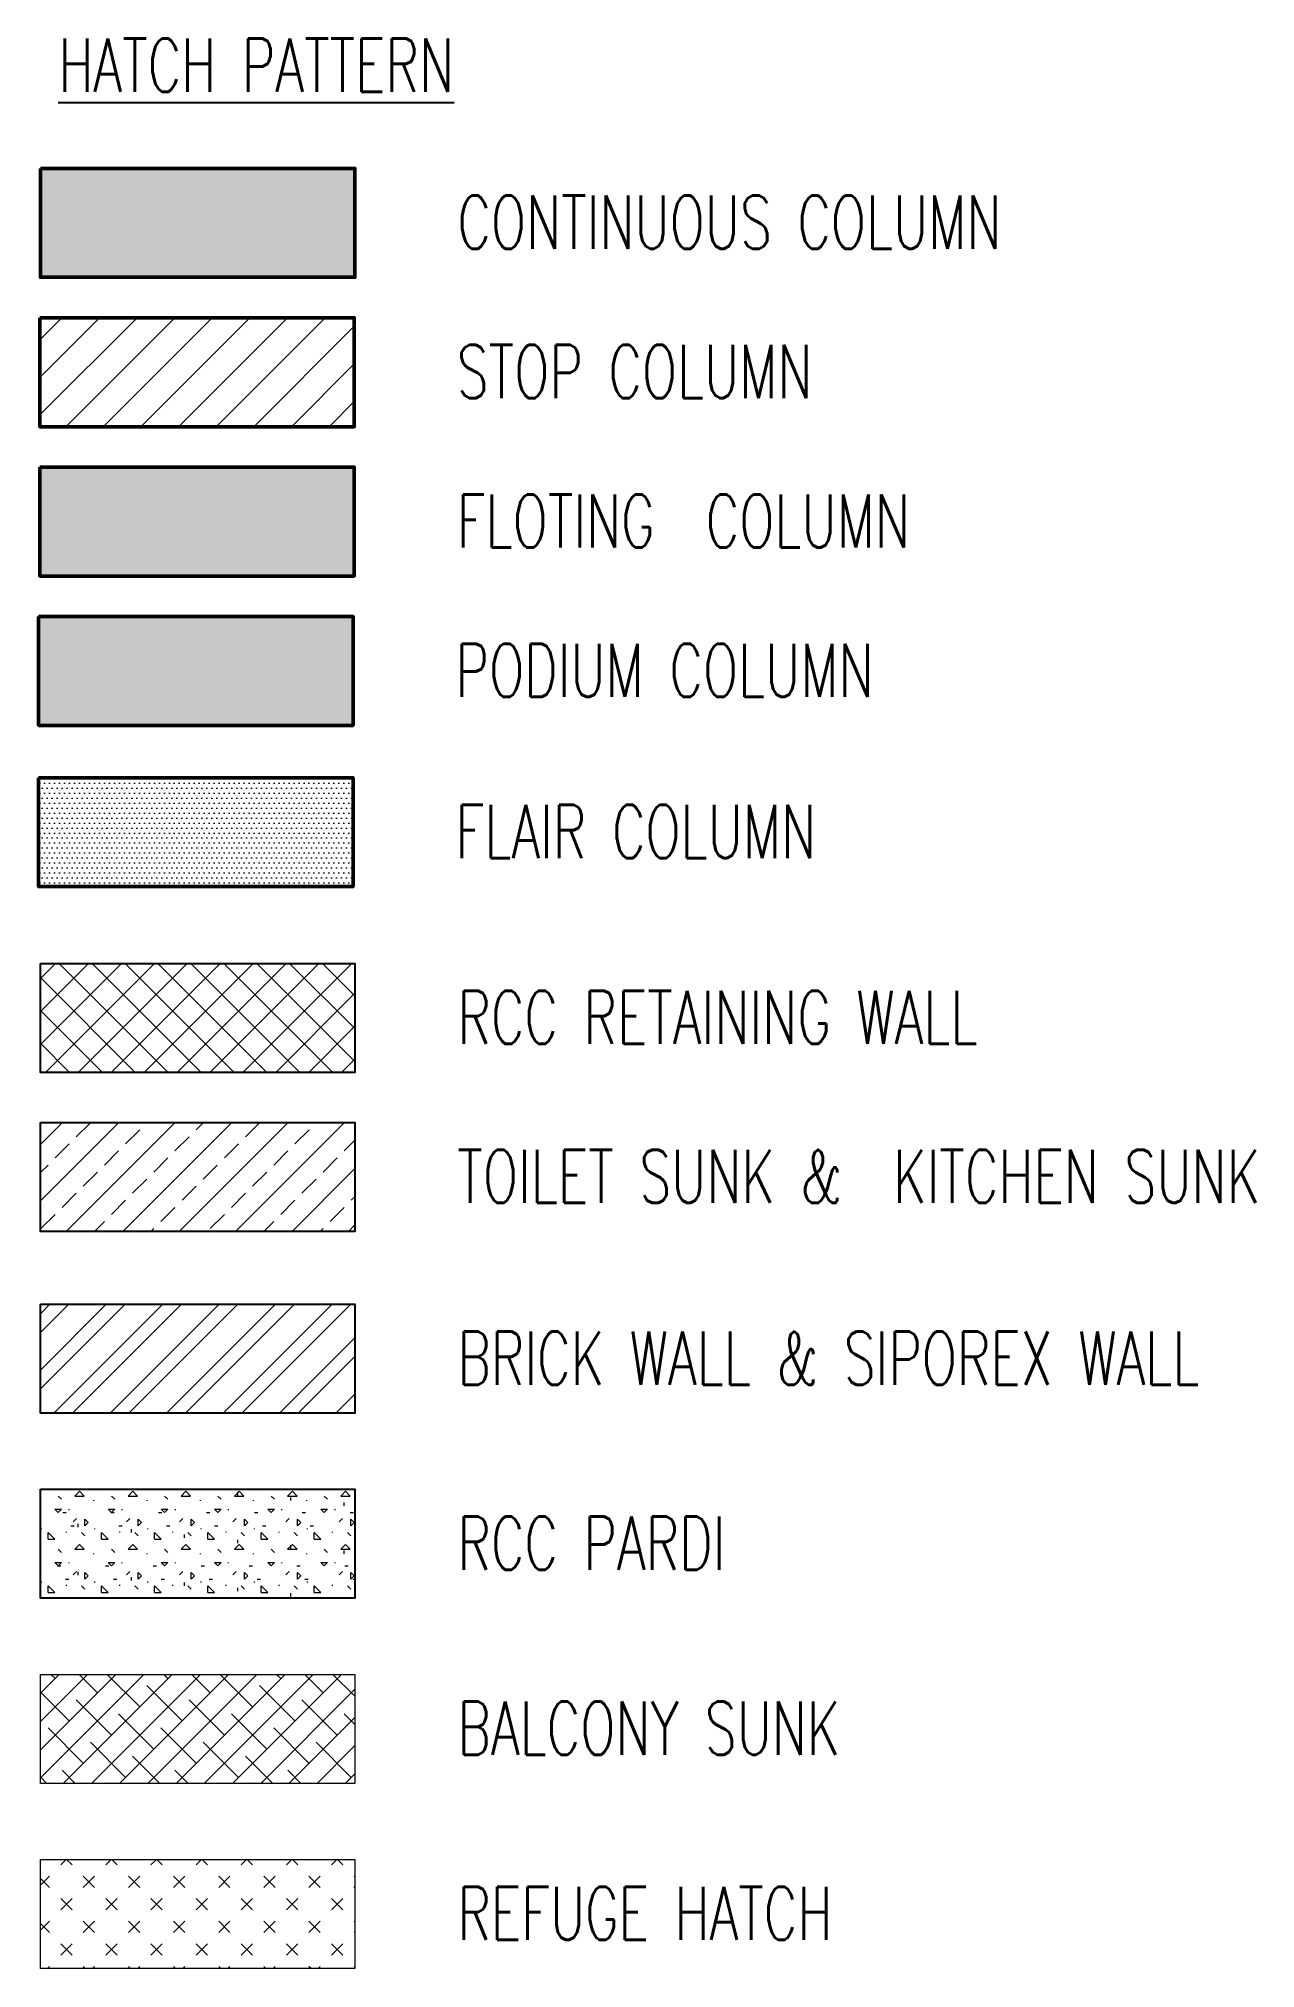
# Model space of a CAD drawing. Extents: x -69352 to 1013721, y -547461 to -186867.
# Drawn here: x 534326 to 545762, y -205006 to -186867 of the extents above; entities that cross this region are included whole.
import ezdxf
from ezdxf.enums import TextEntityAlignment as Align

# ---------------------------------------------------------------- set-up
doc = ezdxf.new("R2010")
doc.units = 0
doc.header["$LTSCALE"] = 500
doc.header["$MEASUREMENT"] = 0
for name, color, linetype in [('S- REFUGE SUNK', 8, 'Continuous'), ('S-BRICK WALL', 5, 'Continuous'), ('S-BRICK WALL HATCH', 5, 'Continuous'), ('S-COLUMN', 1, 'Continuous'), ('S-FLAIR COLUMN', 2, 'Continuous'), ('S-RCC PARDI', 4, 'Continuous'), ('S-RCC PARDI HATCH', 8, 'Continuous'), ('S-RETAINING WALL', 6, 'Continuous'), ('S-RETAINING WALL HATCH', 8, 'Continuous'), ('S-SUNK', 9, 'Continuous'), ('S-TEXT', 2, 'Continuous'), ('S-TITIL', 6, 'Continuous')]:
    doc.layers.add(name, color=color, linetype=linetype)
doc.styles.add('ROMANS', font='simplex.shx', dxfattribs={"width": 0.8, "height": 275})

msp = doc.modelspace()

# ---------------------------------------------------------------- texts
at = {"layer": 'S-TEXT', "style": 'ROMANS', "width": 0.7}
for s, p in [('CONTINUOUS COLUMN', (538261.756, -188842.647)), ('STOP COLUMN', (538256.047, -190246.642)), ('FLOTING  COLUMN', (538256.047, -191650.636)), ('PODIUM COLUMN', (538244.629, -193054.63)), ('FLAIR COLUMN', (538244.629, -194570.001)), ('RCC RETAINING WALL', (538261.756, -196315.607)), ('TOILET SUNK &  KITCHEN SUNK', (538261.756, -197810.199)), ('BRICK WALL & SIPOREX WALL', (538261.756, -199519.199)), ('RCC PARDI', (538261.756, -201258.699)), ('BALCONY SUNK', (538261.756, -202998.199)), ('REFUGE HATCH', (538261.756, -204737.699))]:
    msp.add_text(s, height=500, dxfattribs=at).set_placement(p)
at = {"layer": 'S-TITIL', "style": 'ROMANS', "width": 0.7}
msp.add_text('%%UHATCH PATTERN', height=500, dxfattribs=at).set_placement((536370.884, -187116.718, 0), align=Align.MIDDLE_CENTER)

# ---------------------------------------------------------------- hatches: boundary and pattern name
at = {"layer": 'S- REFUGE SUNK', "lineweight": 0, "ltscale": 0.3}
h = msp.add_hatch(dxfattribs=at)
h.set_pattern_fill('CROSS', color=256, scale=300)
h.set_pattern_definition([(45, (126815.7, 277931.9), (-212.13203, 212.13203), [150, -150]), (135, (126921.76, 277931.9), (-212.13203, -212.13203), [150, -150])])
edge = h.paths.add_edge_path()
edge.add_line((534355.256, -203981.488), (537298.594, -203981.488))
edge.add_line((537298.594, -203981.488), (537298.594, -205005.684))
edge.add_line((537298.594, -205005.684), (534342.946, -205005.684))
edge.add_line((534342.946, -205005.684), (534342.946, -203981.488))
at = {"layer": 'S-BRICK WALL HATCH', "lineweight": 0, "ltscale": 0.3}
h = msp.add_hatch(dxfattribs=at)
h.set_pattern_fill('ANSI32', color=256, scale=1000)
h.set_pattern_definition([(45, (126921.76, 271953.53), (-265.16504, 265.16504), []), (45, (127098.53, 271953.53), (-265.16504, 265.16504), [])])
edge = h.paths.add_edge_path()
edge.add_line((534355.256, -198762.988), (537298.594, -198762.988))
edge.add_line((537298.594, -198762.988), (537298.594, -199787.184))
edge.add_line((537298.594, -199787.184), (534342.946, -199787.184))
edge.add_line((534342.946, -199787.184), (534342.946, -198762.988))
at = {"layer": 'S-RCC PARDI HATCH', "lineweight": 0, "ltscale": 0.3}
h = msp.add_hatch(dxfattribs=at)
h.set_pattern_fill('DOTS', color=256, scale=750)
h.set_pattern_definition([(0, (126921.756, 277931.9), (23.4375, 46.875), [0, -46.875])])
h.paths.add_polyline_path([(534325.818, -193813.79), (534325.818, -194837.986), (537281.466, -194837.986), (537281.466, -193813.79)])
h = msp.add_hatch(dxfattribs=at)
h.set_pattern_fill('CONCRE', color=253, scale=500)
h.set_pattern_definition([(0, (126916.05, 276527.9), (500, 500), [62.5, -437.5]), (90, (126916.05, 276527.9), (-500, 500), [62.5, -437.5]), (135, (126978.55, 276527.9), (-500, 3e-14), [88.38835, -618.71845]), (0, (126978.55, 276809.16), (500, 500), [62.5, -437.5]), (45, (127009.8, 276777.9), (3e-14, 500), [44.19415, -662.9126]), (135, (127009.8, 276777.9), (-500, 3e-14), [44.19415, -662.9126]), (0, (127166.05, 276934.16), (500, 500), [88.38835, -411.61165]), (45, (127166.05, 276934.16), (3e-14, 500), [62.5, -644.6068]), (135, (127254.44, 276934.16), (-500, 3e-14), [62.5, -644.6068]), (90, (127259.8, 276652.9), (-500, 500), [62.5, -437.5]), (45, (127259.8, 276652.9), (3e-14, 500), [44.19415, -662.9126]), (135, (127291.05, 276684.16), (-500, 3e-14), [44.19415, -662.9126]), (0, (126978.55, 276652.9), (500, 500), [31.25, -418.75]), (0, (127353.55, 276777.9), (500, 500), [31.25, -418.75]), (90, (127197.3, 276840.4), (-500, 500), [31.25, -418.75]), (135, (127259.8, 276559.16), (-500, 3e-14), [44.19415, -662.9126]), (135, (127041.05, 276902.9), (-500, 3e-14), [44.19415, -662.9126]), (45, (127150.42, 276691.97), (3e-14, 500), [44.19415, -662.9126]), (90, (127087.9, 276590.4), (-500, 500), [7.8125, -492.1875]), (90, (127111.36, 276801.34), (-500, 500), [7.8125, -492.1875]), (90, (127345.73, 276887.3), (-500, 500), [7.8125, -492.1875]), (90, (127353.55, 276621.66), (-500, 500), [7.8125, -492.1875])])
edge = h.paths.add_edge_path()
edge.add_line((534355.256, -200502.488), (537298.594, -200502.488))
edge.add_line((537298.594, -200502.488), (537298.594, -201526.684))
edge.add_line((537298.594, -201526.684), (534342.946, -201526.684))
edge.add_line((534342.946, -201526.684), (534342.946, -200502.488))
h = msp.add_hatch(dxfattribs=at)
h.set_pattern_fill('ANSI38', color=256, scale=1500)
h.set_pattern_definition([(45, (126921.76, 277931.9), (-132.58252, 132.58252), []), (135, (126921.76, 277931.9), (-397.747564, 132.58252), [468.75, -281.25])])
edge = h.paths.add_edge_path()
edge.add_line((534355.256, -202241.988), (537298.594, -202241.988))
edge.add_line((537298.594, -202241.988), (537298.594, -203266.184))
edge.add_line((537298.594, -203266.184), (534342.946, -203266.184))
edge.add_line((534342.946, -203266.184), (534342.946, -202241.988))
at = {"layer": 'S-RETAINING WALL HATCH', "lineweight": 0, "ltscale": 0.3}
h = msp.add_hatch(color=256, dxfattribs=at)
h.dxf.hatch_style = 1
edge = h.paths.add_edge_path()
edge.add_line((534344.756, -188086.437), (537298.594, -188086.437))
edge.add_line((537298.594, -188086.437), (537298.594, -189110.633))
edge.add_line((537298.594, -189110.633), (534342.946, -189110.633))
edge.add_line((534342.946, -189110.633), (534342.946, -188086.437))
h = msp.add_hatch(dxfattribs=at)
h.set_pattern_fill('ANSI31', color=256, scale=2000)
h.set_pattern_definition([(45, (126921.76, 277931.9), (-176.7767, 176.7767), [])])
h.paths.add_polyline_path([(534337.236, -189490.431), (534337.236, -190514.627), (537292.884, -190514.627), (537292.884, -189490.431)])
h = msp.add_hatch(color=256, dxfattribs=at)
h.dxf.hatch_style = 1
h.paths.add_polyline_path([(534337.236, -190894.425), (534337.236, -191918.621), (537292.884, -191918.621), (537292.884, -190894.425)])
h = msp.add_hatch(color=256, dxfattribs=at)
h.dxf.hatch_style = 1
h.paths.add_polyline_path([(534325.818, -192298.42), (534325.818, -193322.615), (537281.466, -193322.615), (537281.466, -192298.42)])
h = msp.add_hatch(dxfattribs=at)
h.set_pattern_fill('ANSI37', color=256, scale=1750)
h.set_pattern_definition([(45, (126921.76, 277931.9), (-154.67961, 154.67961), []), (135, (126921.76, 277931.9), (-154.67961, -154.67961), [])])
edge = h.paths.add_edge_path()
edge.add_line((534335.756, -195559.397), (537298.594, -195559.397))
edge.add_line((537298.594, -195559.397), (537298.594, -196583.592))
edge.add_line((537298.594, -196583.592), (534342.946, -196583.592))
edge.add_line((534342.946, -196583.592), (534342.946, -195559.397))
at = {"layer": 'S-SUNK', "lineweight": 0, "ltscale": 0.3}
h = msp.add_hatch(dxfattribs=at)
h.set_pattern_fill('ANSI33', color=256, scale=1500)
h.set_pattern_definition([(45, (126921.76, 271953.53), (-265.16504, 265.16504), []), (45, (127186.92, 271953.53), (-265.16504, 265.16504), [187.5, -93.75])])
edge = h.paths.add_edge_path()
edge.add_line((534355.256, -197053.988), (537298.594, -197053.988))
edge.add_line((537298.594, -197053.988), (537298.594, -198078.184))
edge.add_line((537298.594, -198078.184), (534342.946, -198078.184))
edge.add_line((534342.946, -198078.184), (534342.946, -197053.988))

# ---------------------------------------------------------------- linework, layer by layer
at = {"layer": 'S- REFUGE SUNK', "lineweight": 0, "ltscale": 0.3}
msp.add_lwpolyline([(534342.946, -203981.488), (537298.594, -203981.488), (537298.594, -205005.684), (534342.946, -205005.684)], close=True, dxfattribs=at)
at = {"layer": 'S-BRICK WALL'}
msp.add_lwpolyline([(534342.946, -198762.988), (537298.594, -198762.988), (537298.594, -199787.184), (534342.946, -199787.184)], close=True, dxfattribs=at)
at = {"layer": 'S-COLUMN', "lineweight": 50}
for points in [[(534342.946, -188086.437), (537298.594, -188086.437), (537298.594, -189110.633), (534342.946, -189110.633)], [(534337.236, -189490.431), (537292.884, -189490.431), (537292.884, -190514.627), (534337.236, -190514.627)]]:
    msp.add_lwpolyline(points, close=True, dxfattribs=at)
at = {"layer": 'S-COLUMN', "color": 3, "lineweight": 50}
msp.add_lwpolyline([(534337.236, -190894.425), (537292.884, -190894.425), (537292.884, -191918.621), (534337.236, -191918.621)], close=True, dxfattribs=at)
at = {"layer": 'S-COLUMN', "color": 30, "lineweight": 50}
msp.add_lwpolyline([(534325.818, -192298.42), (537281.466, -192298.42), (537281.466, -193322.615), (534325.818, -193322.615)], close=True, dxfattribs=at)
at = {"layer": 'S-FLAIR COLUMN', "color": 2, "lineweight": 50}
msp.add_lwpolyline([(534325.818, -193813.79), (537281.466, -193813.79), (537281.466, -194837.986), (534325.818, -194837.986)], close=True, dxfattribs=at)
at = {"layer": 'S-RCC PARDI'}
msp.add_lwpolyline([(534342.946, -200502.488), (537298.594, -200502.488), (537298.594, -201526.684), (534342.946, -201526.684)], close=True, dxfattribs=at)
at = {"layer": 'S-RCC PARDI HATCH', "lineweight": 0, "ltscale": 0.3}
msp.add_lwpolyline([(534342.946, -202241.988), (537298.594, -202241.988), (537298.594, -203266.184), (534342.946, -203266.184)], close=True, dxfattribs=at)
at = {"layer": 'S-RETAINING WALL'}
msp.add_lwpolyline([(534342.946, -195559.397), (537298.594, -195559.397), (537298.594, -196583.592), (534342.946, -196583.592)], close=True, dxfattribs=at)
at = {"layer": 'S-SUNK'}
msp.add_lwpolyline([(534342.946, -197053.988), (537298.594, -197053.988), (537298.594, -198078.184), (534342.946, -198078.184)], close=True, dxfattribs=at)

msp.set_redraw_order([(e.dxf.handle, doc.entitydb.next_handle()) for e in msp.query("TEXT MTEXT ATTDEF DIMENSION ARC_DIMENSION")])  # texts and dimensions are drawn at this point

doc.saveas('drawing.dxf')
